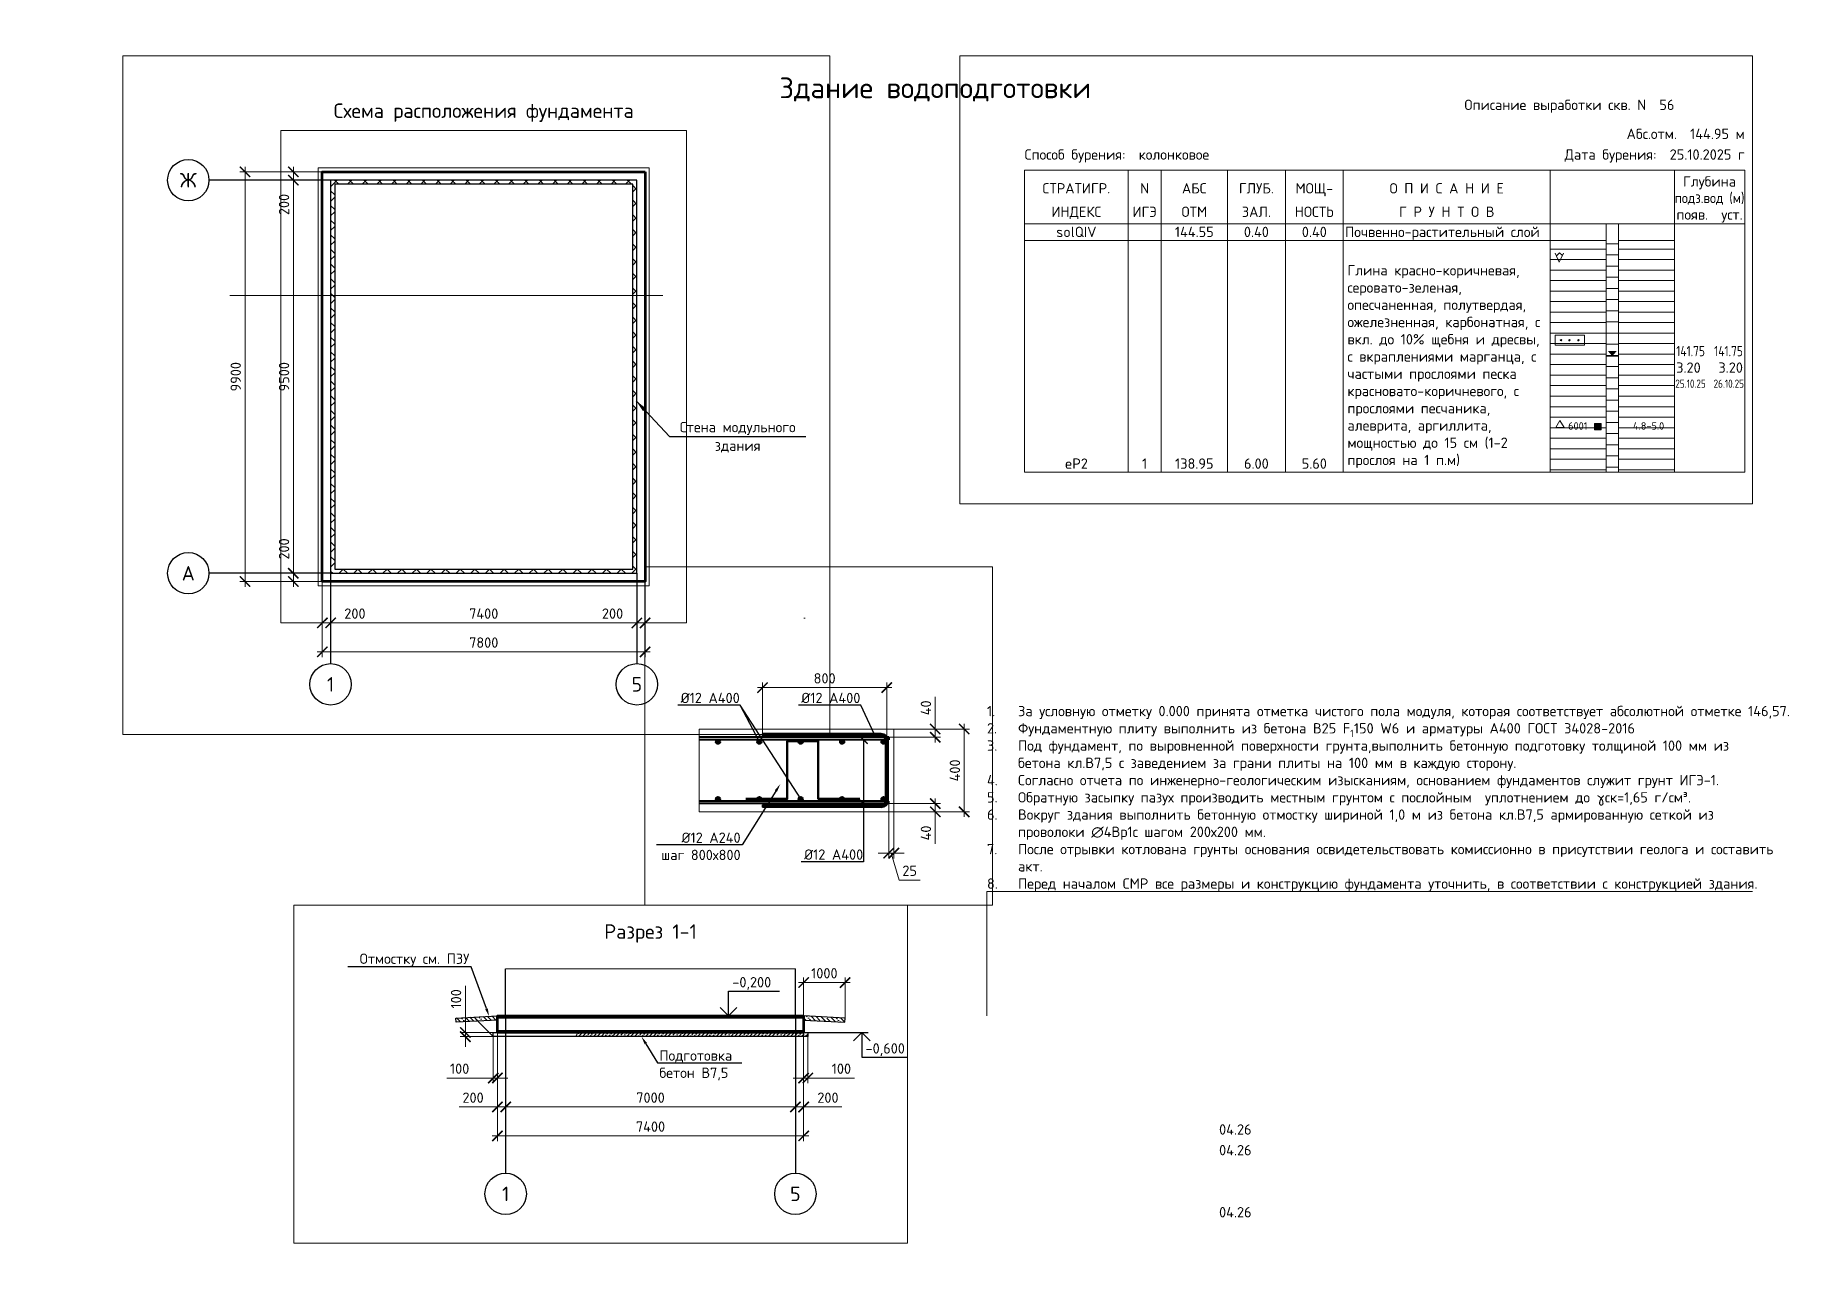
# Paper-space layout '07' of a CAD drawing. Header units: millimetres. Extents: x 162 to 586, y -58 to 239.
# The model-space entities are those that its viewports show. They can reach past a viewport. Long polylines and large blocks are cut down to what shows.
import ezdxf
from ezdxf import colors
from ezdxf.entities.mleader import LeaderData, LeaderLine
from ezdxf.enums import TextEntityAlignment as Align
from ezdxf.math import Vec2, Vec3

# ---------------------------------------------------------------- set-up
doc = ezdxf.new("R2010")
doc.units = ezdxf.units.MM
doc.linetypes.add('ГОСТ 2.303 5', pattern=[24, 20, -1.5, 1, -1.5])
doc.layers.get('Defpoints').update_dxf_attribs({"color": 3})
for name, color, linetype in [('Probe', 7, 'Continuous'), ('Skv', 7, 'Continuous'), ('Table', 7, 'Continuous'), ('Water', 7, 'Continuous'), ('СПДС_Оси', 7, 'ГОСТ 2.303 5')]:
    doc.layers.add(name, color=color, linetype=linetype)
for name, color, linetype, lineweight in [('арматура', 7, 'Continuous', 50), ('АРМАТУРА2', 7, 'Continuous', 40), ('второстепенные', 7, 'Continuous', 25), ('металл', 7, 'Continuous', 40), ('СПДС_ВЫНОСКИ', 7, 'Continuous', 18), ('СПДС_РАЗМЕРЫ', 7, 'Continuous', 18), ('СПДС_СИМВОЛЫ', 7, 'Continuous', 25), ('текст', 7, 'Continuous', 20), ('тонкая', 7, 'Continuous', 20), ('Фундамент', 7, 'Continuous', 53), ('штриховка', 7, 'Continuous', 9)]:
    doc.layers.add(name, color=color, linetype=linetype, lineweight=lineweight)
doc.layers.add('помощь', color=1, linetype='Continuous', lineweight=0, plot=False)
doc.styles.add('ISOCPEUR', font='isocpeur.ttf')
doc.styles.add('ВНИПИТЕКСТ', font='isocpeui.ttf')
doc.styles.add('ГОСТ 2.304', font='isocpeur.ttf')
doc.dimstyles.new('СПДС$0', dxfattribs={"dimscale": 100, "dimtxt": 2.5, "dimasz": 2.5, "dimexe": 1.25, "dimexo": 0.004, "dimgap": 1, "dimtad": 1, "dimdec": 0, "dimtxsty": 'ВНИПИТЕКСТ', "dimblk": 'ARCHTICK', "dimcen": 0, "dimdle": 1.25, "dimclrd": 256, "dimclre": 256, "dimclrt": 256, "dimadec": 0, "dimazin": 2, "dimtfac": 1, "dimtdec": 0, "dimtmove": 1, "dimatfit": 3, "dimldrblk": 'NONE', "dimfxl": 1, "dimlwd": -1, "dimlwe": -1, "dimarcsym": 0})

psp = doc.layouts.new('07')

# ---------------------------------------------------------------- texts
at = {"layer": 'СПДС_РАЗМЕРЫ', "ltscale": 50, "insert": (379.69, 226.03), "char_height": 5, "attachment_point": 5, "style": 'ГОСТ 2.304'}
psp.add_mtext_dynamic_manual_height_columns('Здание водоподготовки', width=87.5869, gutter_width=62500, heights=[0], dxfattribs=at)
at = {"layer": 'текст'}
for s, insert, char_height, width, attachment_point, style in [('\\pxi-3,l3,t3;1.^IЗа условную отметку 0.000 принята отметка чистого пола модуля, которая соответствует абсолютной отметке 146,57.\\P{\\A1;2.^IФундаментную плиту выполнить из бетона В25 F\\H0.7x;\\S^ 1;\\H1.42857x;150 W6 и арматуры А400 ГОСТ 34028-2016}\\P3.^IПод фундамент, по выровненной поверхности грунта,выполнить бетонную подготовку толщиной 100 мм из бетона кл.В7,5 с заведением за грани плиты на 100 мм в каждую сторону.\\P4.^IСогласно отчета по инженерно-геологическим изысканиям, основанием фундаментов служит грунт ИГЭ-1.\\P5.^IОбратную засыпку пазух производить местным грунтом с послойным  уплотнением до γск=1,65 г/см³.\\P6.^IВокруг здания выполнить бетонную отмостку шириной 1,0 м из бетона кл.В7,5 армированную сеткой из проволоки ∅4Вр1с шагом 200х200 мм.\\P7.^IПосле отрывки котлована грунты основания освидетельствовать комиссионно в присутствии геолога и составить акт.\\P8.^IПеред началом СМР все размеры и конструкцию фундамента уточнить, в соответствии с конструкцией здания.', (392.19, 32.18), 2.5001, 185, 7, 'ГОСТ 2.304'), ('04.26', (452.19, -25.32), 2.5, 10, 5, 'ISOCPEUR'), ('04.26', (452.19, -30.32), 2.5, 10, 5, 'ISOCPEUR'), ('04.26', (452.19, -45.32), 2.5, 10, 5, 'ISOCPEUR')]:
    psp.add_mtext(s, dxfattribs=dict(at, insert=insert, char_height=char_height, width=width, attachment_point=attachment_point, style=style))

msp = doc.modelspace()

# ---------------------------------------------------------------- texts
at = {"layer": 'СПДС_ВЫНОСКИ', "lineweight": 25, "ltscale": 0.166667, "style": 'ГОСТ 2.304'}
msp.add_text('Стена модульного', height=250, dxfattribs=at).set_placement((5126430.1, -1090018.9), align=Align.CENTER)
msp.add_text('здания', height=250, dxfattribs=at).set_placement((5126430.1, -1090218.9), align=Align.TOP_CENTER)
at = {"layer": 'СПДС_РАЗМЕРЫ', "insert": (5089002.1, -1078440.8), "char_height": 250, "width": 4776.921, "attachment_point": 7, "style": 'ГОСТ 2.304'}
msp.add_mtext('Глина красно-коричневая, серовато-зеленая, опесчаненная, полутвердая, ожелезненная, карбонатная, с вкл. до 10% щебня и дресвы, с вкраплениями марганца, с частыми прослоями песка красновато-коричневого, с прослоями песчаника, алеврита, аргиллита, мощностью до 15 см (1-2 прослоя на 1 п.м)', dxfattribs=at)
at = {"layer": 'СПДС_СИМВОЛЫ', "linetype": 'Continuous', "lineweight": 25, "ltscale": 50, "style": 'ГОСТ 2.304'}
for s, p in [('-0,200', (5152121.5, -1089012.6)), ('-0,600', (5155341.2, -1090612.6))]:
    msp.add_text(s, height=250, dxfattribs=at).set_placement(p)
at = {"layer": 'текст', "style": 'ISOCPEUR'}
for s, height, p in [('Описание выработки скв. N  56', 250, (5096902.1, -1069790.1)), ('Абс.отм.  144.95 м', 250, (5098602.1, -1070490.8)), ('Дата бурения:  25.10.2025 г', 250, (5098602.1, -1070990.8)), ('3.20', 250, (5098558.1, -1076140.8)), ('6001', 180, (5094802.1, -1077515.8))]:
    msp.add_text(s, height=height, dxfattribs=at).set_placement(p, align=Align.RIGHT)
for s, height, p in [('Способ бурения:  колонковое', 250, (5081202.1, -1070990.8)), ('Почвенно-растительный слой', 250, (5088946.2, -1072860.8)), ('3.20', 250, (5096946.2, -1076140.8)), ('4.8-5.0', 180, (5095902.1, -1077515.8))]:
    msp.add_text(s, height=height, dxfattribs=at).set_placement(p)
for s, p in [('Глубина', (5097752.1, -1071640.8)), ('СТРАТИГР.', (5082452.1, -1071807.5)), ('N', (5084102.1, -1071807.5)), ('АБС', (5085302.1, -1071807.5)), ('ГЛУБ.', (5086802.1, -1071807.5)), ('МОЩ-', (5088202.1, -1071807.5)), ('О П И С А Н И Е', (5091402.1, -1071807.5)), ('ИНДЕКС', (5082452.1, -1072374.2)), ('ИГЭ', (5084102.1, -1072374.2)), ('ОТМ', (5085302.1, -1072374.2)), ('ЗАЛ.', (5086802.1, -1072374.2)), ('НОСТЬ', (5088202.1, -1072374.2)), ('Г Р У Н Т О В', (5091402.1, -1072374.2)), ('появ.  уст.', (5097752.1, -1072440.8)), ('solQIV', (5082452.1, -1072860.8)), ('144.55', (5085302.1, -1072860.8)), ('0.40', (5086802.1, -1072860.8)), ('0.40', (5088202.1, -1072860.8)), ('eP2', (5082452.1, -1078460.8)), ('1', (5084102.1, -1078460.8)), ('138.95', (5085302.1, -1078460.8)), ('6.00', (5086802.1, -1078460.8)), ('5.60', (5088202.1, -1078460.8))]:
    msp.add_text(s, height=250, dxfattribs=at).set_placement(p, align=Align.CENTER)
for s, height, width, p in [('подз.вод (м)', 250, 0.9, (5097752.1, -1072040.8)), ('25.10.25', 200, 0.8, (5097292.3, -1076504.4)), ('26.10.25', 200, 0.8, (5098216.1, -1076504.4))]:
    msp.add_text(s, height=height, dxfattribs=dict(at, width=width)).set_placement(p, align=Align.CENTER)
at = {"layer": 'текст', "style": 'ISOCPEUR', "width": 0.8}
msp.add_text('141.75', height=250, dxfattribs=at).set_placement((5096946.2, -1075740.8))
msp.add_text('141.75', height=250, dxfattribs=at).set_placement((5098558.1, -1075740.8), align=Align.RIGHT)
at = {"layer": 'текст', "ltscale": 25, "style": 'ГОСТ 2.304'}
msp.add_text('Схема расположения фундамента', height=350, dxfattribs=at).set_placement((5120294.5, -1082246.4), align=Align.MIDDLE_CENTER)
at = {"layer": 'текст', "ltscale": 0.166667, "style": 'ГОСТ 2.304'}
for s, p in [('Ж', (5113155.9, -1083926.2)), ('Разрез 1-1', (5150144.8, -1087663.6)), ('А', (5113155.9, -1093426.2)), ('1', (5146644.8, -1094002.8)), ('5', (5153644.8, -1094002.8)), ('1', (5116594.5, -1096111.1)), ('5', (5123994.5, -1096111.1))]:
    msp.add_text(s, height=350, dxfattribs=at).set_placement(p, align=Align.MIDDLE_CENTER)

# ---------------------------------------------------------------- blocks, each defined once
blk = doc.blocks.new('_ArchTick')
at = {"color": 0, "linetype": 'ByBlock', "const_width": 0.15}
blk.add_lwpolyline([(-0.5, -0.5), (0.5, 0.5)], dxfattribs=at)
blk = doc.blocks.new('*D7')
at = {"layer": 'Defpoints', "color": 0, "linetype": 'Continuous', "ltscale": 0.166667, "transparency": 16777216}
for p in [(5116394.5, -1083726.2), (5115694.5, -1083926.2), (5116594.5, -1083926.2)]:
    blk.add_point(p, dxfattribs=at)
at = {"layer": 'СПДС_РАЗМЕРЫ', "linetype": 'Continuous', "ltscale": 0.166667, "transparency": 16777216}
for p, q in [((5115694.5, -1083601.2), (5115694.5, -1083926.2)), ((5116394.1, -1083726.2), (5115569.5, -1083726.2)), ((5116594.1, -1083926.2), (5115569.5, -1083926.2)), ((5115694.5, -1083926.2), (5115694.5, -1084851.2))]:
    blk.add_line(p, q, dxfattribs=at)
at = {"layer": 'СПДС_РАЗМЕРЫ', "linetype": 'Continuous', "ltscale": 0.166667, "transparency": 16777216, "xscale": 250, "yscale": 250, "zscale": 250}
for p, rotation in [((5115694.5, -1083726.2), 90), ((5115694.5, -1083926.2), 270)]:
    blk.add_blockref('_ArchTick', p, dxfattribs=dict(at, rotation=rotation))
at = {"layer": 'СПДС_РАЗМЕРЫ', "linetype": 'Continuous', "ltscale": 0.166667, "transparency": 16777216, "insert": (5115469.5, -1084513.7), "char_height": 250, "attachment_point": 5, "rotation": 90, "style": 'ГОСТ 2.304'}
blk.add_mtext('200', dxfattribs=at)
blk = doc.blocks.new('_NONE')
blk = doc.blocks.new('*D8')
at = {"layer": 'Defpoints', "color": 0, "linetype": 'Continuous', "ltscale": 0.166667, "transparency": 16777216}
for p in [(5116394.5, -1083726.2), (5114527, -1093626.2), (5116394.5, -1093626.2)]:
    blk.add_point(p, dxfattribs=at)
at = {"layer": 'СПДС_РАЗМЕРЫ', "linetype": 'Continuous', "ltscale": 0.166667, "transparency": 16777216}
for p, q in [((5114527, -1083601.2), (5114527, -1093751.2)), ((5116394.1, -1083726.2), (5114402, -1083726.2)), ((5116394.1, -1093626.2), (5114402, -1093626.2))]:
    blk.add_line(p, q, dxfattribs=at)
at = {"layer": 'СПДС_РАЗМЕРЫ', "linetype": 'Continuous', "ltscale": 0.166667, "transparency": 16777216, "xscale": 250, "yscale": 250, "zscale": 250}
for p, rotation in [((5114527, -1083726.2), 90), ((5114527, -1093626.2), 270)]:
    blk.add_blockref('_ArchTick', p, dxfattribs=dict(at, rotation=rotation))
at = {"layer": 'СПДС_РАЗМЕРЫ', "linetype": 'Continuous', "ltscale": 0.166667, "transparency": 16777216, "insert": (5114302, -1088676.2), "char_height": 250, "attachment_point": 5, "rotation": 90, "style": 'ГОСТ 2.304'}
blk.add_mtext('9900', dxfattribs=at)
blk = doc.blocks.new('*D9')
at = {"layer": 'Defpoints', "color": 0, "linetype": 'Continuous', "ltscale": 0.166667, "transparency": 16777216}
for p in [(5115694.5, -1083926.2), (5116594.5, -1083926.2), (5115866.1, -1093426.2)]:
    blk.add_point(p, dxfattribs=at)
at = {"layer": 'СПДС_РАЗМЕРЫ', "linetype": 'Continuous', "ltscale": 0.166667, "transparency": 16777216}
for p, q in [((5115694.5, -1093551.2), (5115694.5, -1083801.2)), ((5116594.1, -1083926.2), (5115569.5, -1083926.2)), ((5115865.7, -1093426.2), (5115569.5, -1093426.2))]:
    blk.add_line(p, q, dxfattribs=at)
at = {"layer": 'СПДС_РАЗМЕРЫ', "linetype": 'Continuous', "ltscale": 0.166667, "transparency": 16777216, "xscale": 250, "yscale": 250, "zscale": 250}
for p, rotation in [((5115694.5, -1083926.2), 90), ((5115694.5, -1093426.2), 270)]:
    blk.add_blockref('_ArchTick', p, dxfattribs=dict(at, rotation=rotation))
at = {"layer": 'СПДС_РАЗМЕРЫ', "linetype": 'Continuous', "ltscale": 0.166667, "transparency": 16777216, "insert": (5115469.5, -1088676.2), "char_height": 250, "attachment_point": 5, "rotation": 90, "style": 'ГОСТ 2.304'}
blk.add_mtext('9500', dxfattribs=at)
blk = doc.blocks.new('*D11')
at = {"layer": 'Defpoints', "color": 0, "linetype": 'Continuous', "ltscale": 0.166667, "transparency": 16777216}
for p in [(5116594.5, -1094411.1), (5123994.5, -1094411.1), (5123994.5, -1094626.2)]:
    blk.add_point(p, dxfattribs=at)
at = {"layer": 'СПДС_РАЗМЕРЫ', "linetype": 'Continuous', "ltscale": 0.166667, "transparency": 16777216}
for p, q in [((5116594.5, -1094411.5), (5116594.5, -1094751.2)), ((5123994.5, -1094411.5), (5123994.5, -1094751.2)), ((5116469.5, -1094626.2), (5124119.5, -1094626.2))]:
    blk.add_line(p, q, dxfattribs=at)
at = {"layer": 'СПДС_РАЗМЕРЫ', "linetype": 'Continuous', "ltscale": 0.166667, "transparency": 16777216, "xscale": 250, "yscale": 250, "zscale": 250, "rotation": 180}
blk.add_blockref('_ArchTick', (5116594.5, -1094626.2), dxfattribs=at)
at = {"layer": 'СПДС_РАЗМЕРЫ', "linetype": 'Continuous', "ltscale": 0.166667, "transparency": 16777216, "xscale": 250, "yscale": 250, "zscale": 250}
blk.add_blockref('_ArchTick', (5123994.5, -1094626.2), dxfattribs=at)
at = {"layer": 'СПДС_РАЗМЕРЫ', "linetype": 'Continuous', "ltscale": 0.166667, "transparency": 16777216, "insert": (5120294.5, -1094401.2), "char_height": 250, "attachment_point": 5, "style": 'ГОСТ 2.304'}
blk.add_mtext('7400', dxfattribs=at)
blk = doc.blocks.new('*D13')
at = {"layer": 'Defpoints', "color": 0, "linetype": 'Continuous', "ltscale": 0.166667, "transparency": 16777216}
for p in [(5116394.5, -1093626.2), (5116594.5, -1094411.1), (5116594.5, -1094626.2)]:
    blk.add_point(p, dxfattribs=at)
at = {"layer": 'СПДС_РАЗМЕРЫ', "linetype": 'Continuous', "ltscale": 0.166667, "transparency": 16777216}
for p, q in [((5116394.5, -1093626.6), (5116394.5, -1094751.2)), ((5116594.5, -1094411.5), (5116594.5, -1094751.2)), ((5116269.5, -1094626.2), (5116594.5, -1094626.2)), ((5116594.5, -1094626.2), (5117519.5, -1094626.2))]:
    blk.add_line(p, q, dxfattribs=at)
at = {"layer": 'СПДС_РАЗМЕРЫ', "linetype": 'Continuous', "ltscale": 0.166667, "transparency": 16777216, "xscale": 250, "yscale": 250, "zscale": 250, "rotation": 180}
blk.add_blockref('_ArchTick', (5116394.5, -1094626.2), dxfattribs=at)
at = {"layer": 'СПДС_РАЗМЕРЫ', "linetype": 'Continuous', "ltscale": 0.166667, "transparency": 16777216, "xscale": 250, "yscale": 250, "zscale": 250}
blk.add_blockref('_ArchTick', (5116594.5, -1094626.2), dxfattribs=at)
at = {"layer": 'СПДС_РАЗМЕРЫ', "linetype": 'Continuous', "ltscale": 0.166667, "transparency": 16777216, "insert": (5117182, -1094401.2), "char_height": 250, "attachment_point": 5, "style": 'ГОСТ 2.304'}
blk.add_mtext('200', dxfattribs=at)
blk = doc.blocks.new('*D14')
at = {"layer": 'Defpoints', "color": 0, "linetype": 'Continuous', "ltscale": 0.166667, "transparency": 16777216}
for p in [(5124194.5, -1093626.2), (5123994.5, -1094411.1), (5123994.5, -1094626.2)]:
    blk.add_point(p, dxfattribs=at)
at = {"layer": 'СПДС_РАЗМЕРЫ', "linetype": 'Continuous', "ltscale": 0.166667, "transparency": 16777216}
for p, q in [((5124194.5, -1093626.6), (5124194.5, -1094751.2)), ((5123994.5, -1094411.5), (5123994.5, -1094751.2)), ((5123994.5, -1094626.2), (5123069.5, -1094626.2)), ((5124319.5, -1094626.2), (5123994.5, -1094626.2))]:
    blk.add_line(p, q, dxfattribs=at)
at = {"layer": 'СПДС_РАЗМЕРЫ', "linetype": 'Continuous', "ltscale": 0.166667, "transparency": 16777216, "xscale": 250, "yscale": 250, "zscale": 250, "rotation": 180}
blk.add_blockref('_ArchTick', (5123994.5, -1094626.2), dxfattribs=at)
at = {"layer": 'СПДС_РАЗМЕРЫ', "linetype": 'Continuous', "ltscale": 0.166667, "transparency": 16777216, "xscale": 250, "yscale": 250, "zscale": 250}
blk.add_blockref('_ArchTick', (5124194.5, -1094626.2), dxfattribs=at)
at = {"layer": 'СПДС_РАЗМЕРЫ', "linetype": 'Continuous', "ltscale": 0.166667, "transparency": 16777216, "insert": (5123407, -1094401.2), "char_height": 250, "attachment_point": 5, "style": 'ГОСТ 2.304'}
blk.add_mtext('200', dxfattribs=at)
blk = doc.blocks.new('*D15')
at = {"layer": 'Defpoints', "color": 0, "linetype": 'Continuous', "ltscale": 0.166667, "transparency": 16777216}
for p in [(5115694.5, -1093426.2), (5115866.1, -1093426.2), (5116394.5, -1093626.2)]:
    blk.add_point(p, dxfattribs=at)
at = {"layer": 'СПДС_РАЗМЕРЫ', "linetype": 'Continuous', "ltscale": 0.166667, "transparency": 16777216}
for p, q in [((5115694.5, -1093426.2), (5115694.5, -1092501.2)), ((5115865.7, -1093426.2), (5115569.5, -1093426.2)), ((5115694.5, -1093751.2), (5115694.5, -1093426.2)), ((5116394.1, -1093626.2), (5115569.5, -1093626.2))]:
    blk.add_line(p, q, dxfattribs=at)
at = {"layer": 'СПДС_РАЗМЕРЫ', "linetype": 'Continuous', "ltscale": 0.166667, "transparency": 16777216, "xscale": 250, "yscale": 250, "zscale": 250}
for p, rotation in [((5115694.5, -1093426.2), 90), ((5115694.5, -1093626.2), 270)]:
    blk.add_blockref('_ArchTick', p, dxfattribs=dict(at, rotation=rotation))
at = {"layer": 'СПДС_РАЗМЕРЫ', "linetype": 'Continuous', "ltscale": 0.166667, "transparency": 16777216, "insert": (5115469.5, -1092838.7), "char_height": 250, "attachment_point": 5, "rotation": 90, "style": 'ГОСТ 2.304'}
blk.add_mtext('200', dxfattribs=at)
blk = doc.blocks.new('*D16')
at = {"layer": 'Defpoints', "color": 0, "linetype": 'Continuous', "ltscale": 0.166667, "transparency": 16777216}
for p in [(5116394.5, -1093626.2), (5124194.5, -1093626.2), (5124194.5, -1095326.2)]:
    blk.add_point(p, dxfattribs=at)
at = {"layer": 'СПДС_РАЗМЕРЫ', "linetype": 'Continuous', "ltscale": 0.166667, "transparency": 16777216}
for p, q in [((5116394.5, -1093626.6), (5116394.5, -1095451.2)), ((5124194.5, -1093626.6), (5124194.5, -1095451.2)), ((5116269.5, -1095326.2), (5124319.5, -1095326.2))]:
    blk.add_line(p, q, dxfattribs=at)
at = {"layer": 'СПДС_РАЗМЕРЫ', "linetype": 'Continuous', "ltscale": 0.166667, "transparency": 16777216, "xscale": 250, "yscale": 250, "zscale": 250, "rotation": 180}
blk.add_blockref('_ArchTick', (5116394.5, -1095326.2), dxfattribs=at)
at = {"layer": 'СПДС_РАЗМЕРЫ', "linetype": 'Continuous', "ltscale": 0.166667, "transparency": 16777216, "xscale": 250, "yscale": 250, "zscale": 250}
blk.add_blockref('_ArchTick', (5124194.5, -1095326.2), dxfattribs=at)
at = {"layer": 'СПДС_РАЗМЕРЫ', "linetype": 'Continuous', "ltscale": 0.166667, "transparency": 16777216, "insert": (5120294.5, -1095101.2), "char_height": 250, "attachment_point": 5, "style": 'ГОСТ 2.304'}
blk.add_mtext('7800', dxfattribs=at)
blk = doc.blocks.new('*D18')
at = {"layer": 'Defpoints', "color": 0, "linetype": 'Continuous', "ltscale": 0.166667, "transparency": 16777216}
for p in [(5146644.8, -1091640.4), (5153644.8, -1091640.4), (5146644.8, -1091902.6)]:
    blk.add_point(p, dxfattribs=at)
at = {"layer": 'СПДС_РАЗМЕРЫ', "linetype": 'Continuous', "ltscale": 0.166667, "transparency": 16777216}
for p, q in [((5146644.8, -1091640.8), (5146644.8, -1092027.6)), ((5153644.8, -1091640.8), (5153644.8, -1092027.6)), ((5153769.8, -1091902.6), (5146519.8, -1091902.6))]:
    blk.add_line(p, q, dxfattribs=at)
at = {"layer": 'СПДС_РАЗМЕРЫ', "linetype": 'Continuous', "ltscale": 0.166667, "transparency": 16777216, "xscale": 250, "yscale": 250, "zscale": 250, "rotation": 180}
blk.add_blockref('_ArchTick', (5146644.8, -1091902.6), dxfattribs=at)
at = {"layer": 'СПДС_РАЗМЕРЫ', "linetype": 'Continuous', "ltscale": 0.166667, "transparency": 16777216, "xscale": 250, "yscale": 250, "zscale": 250}
blk.add_blockref('_ArchTick', (5153644.8, -1091902.6), dxfattribs=at)
at = {"layer": 'СПДС_РАЗМЕРЫ', "linetype": 'Continuous', "ltscale": 0.166667, "transparency": 16777216, "insert": (5150144.8, -1091677.6), "char_height": 250, "attachment_point": 5, "style": 'ГОСТ 2.304'}
blk.add_mtext('7000', dxfattribs=at)
blk = doc.blocks.new('*D19')
at = {"layer": 'Defpoints', "color": 0, "linetype": 'Continuous', "ltscale": 0.166667, "transparency": 16777216}
for p in [(5146444.8, -1090102.6), (5153844.8, -1090102.6), (5153844.8, -1092602.6)]:
    blk.add_point(p, dxfattribs=at)
at = {"layer": 'СПДС_РАЗМЕРЫ', "linetype": 'Continuous', "ltscale": 0.166667, "transparency": 16777216}
for p, q in [((5146444.8, -1090103), (5146444.8, -1092727.6)), ((5153844.8, -1090103), (5153844.8, -1092727.6)), ((5146319.8, -1092602.6), (5153969.8, -1092602.6))]:
    blk.add_line(p, q, dxfattribs=at)
at = {"layer": 'СПДС_РАЗМЕРЫ', "linetype": 'Continuous', "ltscale": 0.166667, "transparency": 16777216, "xscale": 250, "yscale": 250, "zscale": 250, "rotation": 180}
blk.add_blockref('_ArchTick', (5146444.8, -1092602.6), dxfattribs=at)
at = {"layer": 'СПДС_РАЗМЕРЫ', "linetype": 'Continuous', "ltscale": 0.166667, "transparency": 16777216, "xscale": 250, "yscale": 250, "zscale": 250}
blk.add_blockref('_ArchTick', (5153844.8, -1092602.6), dxfattribs=at)
at = {"layer": 'СПДС_РАЗМЕРЫ', "linetype": 'Continuous', "ltscale": 0.166667, "transparency": 16777216, "insert": (5150144.8, -1092377.6), "char_height": 250, "attachment_point": 5, "style": 'ГОСТ 2.304'}
blk.add_mtext('7400', dxfattribs=at)
blk = doc.blocks.new('*D17')
at = {"layer": 'Defpoints', "color": 0, "linetype": 'Continuous', "ltscale": 0.166667, "transparency": 16777216}
for p in [(5146344.8, -1090102.6), (5145671.7, -1090202.6), (5146344.8, -1090202.6)]:
    blk.add_point(p, dxfattribs=at)
at = {"layer": 'СПДС_РАЗМЕРЫ', "linetype": 'Continuous', "ltscale": 0.166667, "transparency": 16777216}
for p, q in [((5145671.7, -1090102.6), (5145671.7, -1088977.6)), ((5146344.4, -1090102.6), (5145546.7, -1090102.6)), ((5145671.7, -1090202.6), (5145671.7, -1090102.6)), ((5146344.4, -1090202.6), (5145546.7, -1090202.6)), ((5145671.7, -1090202.6), (5145671.7, -1090452.6))]:
    blk.add_line(p, q, dxfattribs=at)
at = {"layer": 'СПДС_РАЗМЕРЫ', "linetype": 'Continuous', "ltscale": 0.166667, "transparency": 16777216, "xscale": 250, "yscale": 250, "zscale": 250}
for p, rotation in [((5145671.7, -1090102.6), 270), ((5145671.7, -1090202.6), 90)]:
    blk.add_blockref('_ArchTick', p, dxfattribs=dict(at, rotation=rotation))
at = {"layer": 'СПДС_РАЗМЕРЫ', "linetype": 'Continuous', "ltscale": 0.166667, "transparency": 16777216, "insert": (5145446.7, -1089290.1), "char_height": 250, "attachment_point": 5, "rotation": 90, "style": 'ГОСТ 2.304'}
blk.add_mtext('100', dxfattribs=at)
blk = doc.blocks.new('*D20')
at = {"layer": 'Defpoints', "color": 0, "linetype": 'Continuous', "ltscale": 0.166667, "transparency": 16777216}
for p in [(5146444.8, -1090102.6), (5146644.8, -1091640.4), (5146444.8, -1091902.6)]:
    blk.add_point(p, dxfattribs=at)
at = {"layer": 'СПДС_РАЗМЕРЫ', "linetype": 'Continuous', "ltscale": 0.166667, "transparency": 16777216}
for p, q in [((5146444.8, -1090103), (5146444.8, -1092027.6)), ((5146644.8, -1091640.8), (5146644.8, -1092027.6)), ((5146444.8, -1091902.6), (5145519.8, -1091902.6)), ((5146769.8, -1091902.6), (5146444.8, -1091902.6))]:
    blk.add_line(p, q, dxfattribs=at)
at = {"layer": 'СПДС_РАЗМЕРЫ', "linetype": 'Continuous', "ltscale": 0.166667, "transparency": 16777216, "xscale": 250, "yscale": 250, "zscale": 250, "rotation": 180}
blk.add_blockref('_ArchTick', (5146444.8, -1091902.6), dxfattribs=at)
at = {"layer": 'СПДС_РАЗМЕРЫ', "linetype": 'Continuous', "ltscale": 0.166667, "transparency": 16777216, "xscale": 250, "yscale": 250, "zscale": 250}
blk.add_blockref('_ArchTick', (5146644.8, -1091902.6), dxfattribs=at)
at = {"layer": 'СПДС_РАЗМЕРЫ', "linetype": 'Continuous', "ltscale": 0.166667, "transparency": 16777216, "insert": (5145857.3, -1091677.6), "char_height": 250, "attachment_point": 5, "style": 'ГОСТ 2.304'}
blk.add_mtext('200', dxfattribs=at)
blk = doc.blocks.new('*D21')
at = {"layer": 'Defpoints', "color": 0, "linetype": 'Continuous', "ltscale": 0.166667, "transparency": 16777216}
for p in [(5153844.8, -1090102.6), (5153644.8, -1091640.4), (5153844.8, -1091902.6)]:
    blk.add_point(p, dxfattribs=at)
at = {"layer": 'СПДС_РАЗМЕРЫ', "linetype": 'Continuous', "ltscale": 0.166667, "transparency": 16777216}
for p, q in [((5153844.8, -1090103), (5153844.8, -1092027.6)), ((5153644.8, -1091640.8), (5153644.8, -1092027.6)), ((5153519.8, -1091902.6), (5153844.8, -1091902.6)), ((5153844.8, -1091902.6), (5154769.8, -1091902.6))]:
    blk.add_line(p, q, dxfattribs=at)
at = {"layer": 'СПДС_РАЗМЕРЫ', "linetype": 'Continuous', "ltscale": 0.166667, "transparency": 16777216, "xscale": 250, "yscale": 250, "zscale": 250, "rotation": 180}
blk.add_blockref('_ArchTick', (5153644.8, -1091902.6), dxfattribs=at)
at = {"layer": 'СПДС_РАЗМЕРЫ', "linetype": 'Continuous', "ltscale": 0.166667, "transparency": 16777216, "xscale": 250, "yscale": 250, "zscale": 250}
blk.add_blockref('_ArchTick', (5153844.8, -1091902.6), dxfattribs=at)
at = {"layer": 'СПДС_РАЗМЕРЫ', "linetype": 'Continuous', "ltscale": 0.166667, "transparency": 16777216, "insert": (5154432.3, -1091677.6), "char_height": 250, "attachment_point": 5, "style": 'ГОСТ 2.304'}
blk.add_mtext('200', dxfattribs=at)
blk = doc.blocks.new('*D22')
at = {"layer": 'Defpoints', "color": 0, "linetype": 'Continuous', "ltscale": 0.166667, "transparency": 16777216}
for p in [(5146444.8, -1090102.6), (5146344.8, -1090202.6), (5146344.8, -1091202.6)]:
    blk.add_point(p, dxfattribs=at)
at = {"layer": 'СПДС_РАЗМЕРЫ', "linetype": 'Continuous', "ltscale": 0.166667, "transparency": 16777216}
for p, q in [((5146444.8, -1090103), (5146444.8, -1091327.6)), ((5146344.8, -1090203), (5146344.8, -1091327.6)), ((5146344.8, -1091202.6), (5145219.8, -1091202.6)), ((5146444.8, -1091202.6), (5146344.8, -1091202.6)), ((5146444.8, -1091202.6), (5146694.8, -1091202.6))]:
    blk.add_line(p, q, dxfattribs=at)
at = {"layer": 'СПДС_РАЗМЕРЫ', "linetype": 'Continuous', "ltscale": 0.166667, "transparency": 16777216, "xscale": 250, "yscale": 250, "zscale": 250}
blk.add_blockref('_ArchTick', (5146344.8, -1091202.6), dxfattribs=at)
at = {"layer": 'СПДС_РАЗМЕРЫ', "linetype": 'Continuous', "ltscale": 0.166667, "transparency": 16777216, "xscale": 250, "yscale": 250, "zscale": 250, "rotation": 180}
blk.add_blockref('_ArchTick', (5146444.8, -1091202.6), dxfattribs=at)
at = {"layer": 'СПДС_РАЗМЕРЫ', "linetype": 'Continuous', "ltscale": 0.166667, "transparency": 16777216, "insert": (5145532.3, -1090977.6), "char_height": 250, "attachment_point": 5, "style": 'ГОСТ 2.304'}
blk.add_mtext('100', dxfattribs=at)
blk = doc.blocks.new('*D23')
at = {"layer": 'Defpoints', "color": 0, "linetype": 'Continuous', "ltscale": 0.166667, "transparency": 16777216}
for p in [(5153844.8, -1090102.6), (5153944.8, -1090202.6), (5153944.8, -1091202.6)]:
    blk.add_point(p, dxfattribs=at)
at = {"layer": 'СПДС_РАЗМЕРЫ', "linetype": 'Continuous', "ltscale": 0.166667, "transparency": 16777216}
for p, q in [((5153844.8, -1090103), (5153844.8, -1091327.6)), ((5153944.8, -1090203), (5153944.8, -1091327.6)), ((5153844.8, -1091202.6), (5153594.8, -1091202.6)), ((5153844.8, -1091202.6), (5153944.8, -1091202.6)), ((5153944.8, -1091202.6), (5155069.8, -1091202.6))]:
    blk.add_line(p, q, dxfattribs=at)
at = {"layer": 'СПДС_РАЗМЕРЫ', "linetype": 'Continuous', "ltscale": 0.166667, "transparency": 16777216, "xscale": 250, "yscale": 250, "zscale": 250}
blk.add_blockref('_ArchTick', (5153844.8, -1091202.6), dxfattribs=at)
at = {"layer": 'СПДС_РАЗМЕРЫ', "linetype": 'Continuous', "ltscale": 0.166667, "transparency": 16777216, "xscale": 250, "yscale": 250, "zscale": 250, "rotation": 180}
blk.add_blockref('_ArchTick', (5153944.8, -1091202.6), dxfattribs=at)
at = {"layer": 'СПДС_РАЗМЕРЫ', "linetype": 'Continuous', "ltscale": 0.166667, "transparency": 16777216, "insert": (5154757.3, -1090977.6), "char_height": 250, "attachment_point": 5, "style": 'ГОСТ 2.304'}
blk.add_mtext('100', dxfattribs=at)
blk = doc.blocks.new('*D24')
at = {"layer": 'Defpoints', "color": 0, "linetype": 'Continuous', "ltscale": 0.083333, "transparency": 16777216}
for p in [(5148729.1, -1103815.3), (5148729.1, -1104215.3), (5149069.1, -1104215.3)]:
    blk.add_point(p, dxfattribs=at)
at = {"layer": 'СПДС_РАЗМЕРЫ', "linetype": 'Continuous', "ltscale": 0.083333, "transparency": 16777216}
for p, q in [((5148729.2, -1103815.3), (5149094.1, -1103815.3)), ((5149069.1, -1103790.3), (5149069.1, -1104240.3)), ((5148729.2, -1104215.3), (5149094.1, -1104215.3))]:
    blk.add_line(p, q, dxfattribs=at)
at = {"layer": 'СПДС_РАЗМЕРЫ', "linetype": 'Continuous', "ltscale": 0.083333, "transparency": 16777216, "xscale": 50, "yscale": 50, "zscale": 50}
for p, rotation in [((5149069.1, -1103815.3), 90), ((5149069.1, -1104215.3), 270)]:
    blk.add_blockref('_ArchTick', p, dxfattribs=dict(at, rotation=rotation))
at = {"layer": 'СПДС_РАЗМЕРЫ', "linetype": 'Continuous', "ltscale": 0.083333, "transparency": 16777216, "insert": (5149024.1, -1104015.3), "char_height": 50, "attachment_point": 5, "rotation": 90, "style": 'ГОСТ 2.304'}
blk.add_mtext('400', dxfattribs=at)
blk = doc.blocks.new('*D25')
at = {"layer": 'Defpoints', "color": 0, "ltscale": 0.083333, "transparency": 16777216}
for p in [(5148694.6, -1103615.3), (5148094.6, -1103844.9), (5148694.6, -1103870.9)]:
    blk.add_point(p, dxfattribs=at)
at = {"layer": 'СПДС_РАЗМЕРЫ', "ltscale": 0.083333, "transparency": 16777216}
for p, q in [((5148069.6, -1103615.3), (5148719.6, -1103615.3)), ((5148094.6, -1103844.8), (5148094.6, -1103590.3)), ((5148694.6, -1103870.8), (5148694.6, -1103590.3))]:
    blk.add_line(p, q, dxfattribs=at)
at = {"layer": 'СПДС_РАЗМЕРЫ', "ltscale": 0.083333, "transparency": 16777216, "xscale": 50, "yscale": 50, "zscale": 50, "rotation": 180}
blk.add_blockref('_ArchTick', (5148094.6, -1103615.3), dxfattribs=at)
at = {"layer": 'СПДС_РАЗМЕРЫ', "ltscale": 0.083333, "transparency": 16777216, "xscale": 50, "yscale": 50, "zscale": 50}
blk.add_blockref('_ArchTick', (5148694.6, -1103615.3), dxfattribs=at)
at = {"layer": 'СПДС_РАЗМЕРЫ', "ltscale": 0.083333, "transparency": 16777216, "insert": (5148394.6, -1103570.3), "char_height": 50, "attachment_point": 5, "style": 'ГОСТ 2.304'}
blk.add_mtext('800', dxfattribs=at)
blk = doc.blocks.new('*D26')
at = {"layer": 'Defpoints', "color": 0, "ltscale": 0.083333, "transparency": 16777216}
for p in [(5148704.1, -1104175.3), (5148729.1, -1104215.3), (5148729.1, -1104415.3)]:
    blk.add_point(p, dxfattribs=at)
at = {"layer": 'СПДС_РАЗМЕРЫ', "ltscale": 0.083333, "transparency": 16777216}
for p, q in [((5148704.1, -1104175.4), (5148704.1, -1104440.3)), ((5148729.1, -1104215.4), (5148729.1, -1104440.3)), ((5148704.1, -1104415.3), (5148654.1, -1104415.3)), ((5148704.1, -1104415.3), (5148729.1, -1104415.3)), ((5148704.1, -1104415.3), (5148729.1, -1104415.3)), ((5148716.6, -1104415.3), (5148755.6, -1104545.3)), ((5148729.1, -1104415.3), (5148779.1, -1104415.3)), ((5148755.6, -1104545.3), (5148855.6, -1104545.3))]:
    blk.add_line(p, q, dxfattribs=at)
at = {"layer": 'СПДС_РАЗМЕРЫ', "ltscale": 0.083333, "transparency": 16777216, "xscale": 50, "yscale": 50, "zscale": 50}
blk.add_blockref('_ArchTick', (5148704.1, -1104415.3), dxfattribs=at)
at = {"layer": 'СПДС_РАЗМЕРЫ', "ltscale": 0.083333, "transparency": 16777216, "xscale": 50, "yscale": 50, "zscale": 50, "rotation": 180}
blk.add_blockref('_ArchTick', (5148729.1, -1104415.3), dxfattribs=at)
at = {"layer": 'СПДС_РАЗМЕРЫ', "ltscale": 0.083333, "transparency": 16777216, "insert": (5148805.6, -1104500.3), "char_height": 50, "attachment_point": 5, "style": 'ГОСТ 2.304'}
blk.add_mtext('25', dxfattribs=at)
blk = doc.blocks.new('*D27')
at = {"layer": 'Defpoints', "color": 0, "ltscale": 0.083333, "transparency": 16777216}
for p in [(5148729.1, -1103815.3), (5148929.1, -1103815.3), (5148704.1, -1103855.3)]:
    blk.add_point(p, dxfattribs=at)
at = {"layer": 'СПДС_РАЗМЕРЫ', "ltscale": 0.083333, "transparency": 16777216}
for p, q in [((5148929.1, -1103815.3), (5148929.1, -1103660.3)), ((5148729.2, -1103815.3), (5148954.1, -1103815.3)), ((5148929.1, -1103880.3), (5148929.1, -1103815.3)), ((5148704.2, -1103855.3), (5148954.1, -1103855.3))]:
    blk.add_line(p, q, dxfattribs=at)
at = {"layer": 'СПДС_РАЗМЕРЫ', "ltscale": 0.083333, "transparency": 16777216, "xscale": 50, "yscale": 50, "zscale": 50}
for p, rotation in [((5148929.1, -1103815.3), 90), ((5148929.1, -1103855.3), 270)]:
    blk.add_blockref('_ArchTick', p, dxfattribs=dict(at, rotation=rotation))
at = {"layer": 'СПДС_РАЗМЕРЫ', "ltscale": 0.083333, "transparency": 16777216, "insert": (5148884.1, -1103712.8), "char_height": 50, "attachment_point": 5, "rotation": 90, "style": 'ГОСТ 2.304'}
blk.add_mtext('40', dxfattribs=at)
blk = doc.blocks.new('*D28')
at = {"layer": 'Defpoints', "color": 0, "ltscale": 0.083333, "transparency": 16777216}
for p in [(5148704.1, -1104175.3), (5148729.1, -1104215.3), (5148929.1, -1104215.3)]:
    blk.add_point(p, dxfattribs=at)
at = {"layer": 'СПДС_РАЗМЕРЫ', "ltscale": 0.083333, "transparency": 16777216}
for p, q in [((5148929.1, -1104150.3), (5148929.1, -1104215.3)), ((5148704.2, -1104175.3), (5148954.1, -1104175.3)), ((5148729.2, -1104215.3), (5148954.1, -1104215.3)), ((5148929.1, -1104215.3), (5148929.1, -1104370.3))]:
    blk.add_line(p, q, dxfattribs=at)
at = {"layer": 'СПДС_РАЗМЕРЫ', "ltscale": 0.083333, "transparency": 16777216, "xscale": 50, "yscale": 50, "zscale": 50}
for p, rotation in [((5148929.1, -1104175.3), 90), ((5148929.1, -1104215.3), 270)]:
    blk.add_blockref('_ArchTick', p, dxfattribs=dict(at, rotation=rotation))
at = {"layer": 'СПДС_РАЗМЕРЫ', "ltscale": 0.083333, "transparency": 16777216, "insert": (5148884.1, -1104317.8), "char_height": 50, "attachment_point": 5, "rotation": 90, "style": 'ГОСТ 2.304'}
blk.add_mtext('40', dxfattribs=at)
blk = doc.blocks.new('*D45')
at = {"layer": 'Defpoints', "color": 0, "linetype": 'Continuous', "ltscale": 0.166667, "transparency": 16777216}
for p in [(5154844.8, -1088896), (5153844.8, -1089702.6), (5154844.8, -1089752.6)]:
    blk.add_point(p, dxfattribs=at)
at = {"layer": 'СПДС_РАЗМЕРЫ', "linetype": 'Continuous', "ltscale": 0.166667, "transparency": 16777216}
for p, q in [((5153844.8, -1089702.2), (5153844.8, -1088771)), ((5154844.8, -1089752.2), (5154844.8, -1088771)), ((5153719.8, -1088896), (5154969.8, -1088896))]:
    blk.add_line(p, q, dxfattribs=at)
at = {"layer": 'СПДС_РАЗМЕРЫ', "linetype": 'Continuous', "ltscale": 0.166667, "transparency": 16777216, "xscale": 250, "yscale": 250, "zscale": 250, "rotation": 180}
blk.add_blockref('_ArchTick', (5153844.8, -1088896), dxfattribs=at)
at = {"layer": 'СПДС_РАЗМЕРЫ', "linetype": 'Continuous', "ltscale": 0.166667, "transparency": 16777216, "xscale": 250, "yscale": 250, "zscale": 250}
blk.add_blockref('_ArchTick', (5154844.8, -1088896), dxfattribs=at)
at = {"layer": 'СПДС_РАЗМЕРЫ', "linetype": 'Continuous', "ltscale": 0.166667, "transparency": 16777216, "insert": (5154344.8, -1088671), "char_height": 250, "attachment_point": 5, "style": 'ГОСТ 2.304'}
blk.add_mtext('1000', dxfattribs=at)
blk = doc.blocks.new('IZ18')
at = {"color": 7, "linetype": 'Continuous', "lineweight": 0, "flags": 128}
for points in [[(-0.004, 0.224), (0.093, 0.004), (0.199, 0.221)], [(0.027, 0.157), (0.1, 0.234), (0.17, 0.164)]]:
    blk.add_lwpolyline(points, dxfattribs=at)
blk = doc.blocks.new('VK12')
at = {"color": 7, "linetype": 'Continuous', "lineweight": 0, "flags": 128}
blk.add_lwpolyline([(0.007, 0.007), (0.107, 0.182), (0.208, 0.007)], close=True, dxfattribs=at)
blk = doc.blocks.new('PR_KV')
at = {"linetype": 'Continuous', "lineweight": 0}
blk.add_hatch(color=256, dxfattribs=at).paths.add_polyline_path([(-0.077, 0.075), (0.077, 0.075), (0.077, -0.075), (-0.077, -0.075)])
at = {"color": 7, "linetype": 'Continuous', "lineweight": 0, "flags": 128}
blk.add_lwpolyline([(-0.077, 0.075), (0.077, 0.075), (0.077, -0.075), (-0.077, -0.075)], close=True, dxfattribs=at)

# ---------------------------------------------------------------- dimensions: what is measured, and where the dimension line sits
at = {"layer": 'СПДС_РАЗМЕРЫ', "linetype": 'Continuous', "ltscale": 0.166667}
for base, p1, p2, angle, override, picture, middle in [((5114527, -1093626.2), (5116394.5, -1083726.2), (5116394.5, -1093626.2), 270, {"dimtxsty": 'ГОСТ 2.304'}, '*D8', (5114302, -1088676.2)), ((5115694.5, -1083926.2), (5116394.5, -1083726.2), (5116594.5, -1083926.2), 270, {"dimtxsty": 'ГОСТ 2.304', "dimtmove": 0}, '*D7', (5115469.5, -1084513.7)), ((5115694.5, -1083926.2), (5115866.1, -1093426.2), (5116594.5, -1083926.2), 270, {"dimtxsty": 'ГОСТ 2.304'}, '*D9', (5115469.5, -1088676.2)), ((5153844.8, -1091902.6), (5153644.8, -1091640.4), (5153844.8, -1090102.6), 180, {"dimtxsty": 'ГОСТ 2.304', "dimtmove": 0}, '*D21', (5154432.3, -1091677.6)), ((5153944.8, -1091202.6), (5153844.8, -1090102.6), (5153944.8, -1090202.6), 180, {"dimtxsty": 'ГОСТ 2.304', "dimtmove": 0}, '*D23', (5154757.3, -1090977.6)), ((5115694.5, -1093426.2), (5116394.5, -1093626.2), (5115866.1, -1093426.2), 90, {"dimtxsty": 'ГОСТ 2.304', "dimtmove": 0}, '*D15', (5115469.5, -1092838.7)), ((5123994.5, -1094626.2), (5124194.5, -1093626.2), (5123994.5, -1094411.1), 180, {"dimtxsty": 'ГОСТ 2.304', "dimtmove": 0}, '*D14', (5123407, -1094401.2))]:
    dim = msp.add_linear_dim(base=base, p1=p1, p2=p2, angle=angle, dimstyle='СПДС$0', override=override, dxfattribs=at)
    dim.commit()
    dim.dimension.update_dxf_attribs({"geometry": picture, "text_midpoint": middle})
for base, p1, p2, override, picture, middle in [((5154844.8, -1088896), (5153844.8, -1089702.6), (5154844.8, -1089752.6), {"dimtxsty": 'ГОСТ 2.304', "dimtmove": 0}, '*D45', (5154344.8, -1088671)), ((5146344.8, -1091202.6), (5146444.8, -1090102.6), (5146344.8, -1090202.6), {"dimtxsty": 'ГОСТ 2.304', "dimtmove": 0}, '*D22', (5145532.3, -1090977.6)), ((5146444.8, -1091902.6), (5146644.8, -1091640.4), (5146444.8, -1090102.6), {"dimtxsty": 'ГОСТ 2.304', "dimtmove": 0}, '*D20', (5145857.3, -1091677.6)), ((5153844.8, -1092602.6), (5146444.8, -1090102.6), (5153844.8, -1090102.6), {"dimtxsty": 'ГОСТ 2.304'}, '*D19', (5150144.8, -1092377.6)), ((5146644.8, -1091902.6), (5153644.8, -1091640.4), (5146644.8, -1091640.4), {"dimtxsty": 'ГОСТ 2.304'}, '*D18', (5150144.8, -1091677.6)), ((5116594.5, -1094626.2), (5116394.5, -1093626.2), (5116594.5, -1094411.1), {"dimtxsty": 'ГОСТ 2.304', "dimtmove": 0}, '*D13', (5117182, -1094401.2)), ((5124194.5, -1095326.2), (5116394.5, -1093626.2), (5124194.5, -1093626.2), {"dimtxsty": 'ГОСТ 2.304'}, '*D16', (5120294.5, -1095101.2)), ((5123994.5, -1094626.2), (5116594.5, -1094411.1), (5123994.5, -1094411.1), {"dimtxsty": 'ГОСТ 2.304'}, '*D11', (5120294.5, -1094401.2))]:
    dim = msp.add_linear_dim(base=base, p1=p1, p2=p2, dimstyle='СПДС$0', override=override, dxfattribs=at)
    dim.commit()
    dim.dimension.update_dxf_attribs({"geometry": picture, "text_midpoint": middle})
dim = msp.add_linear_dim(base=(5145671.7, -1090202.6), p1=(5146344.8, -1090102.6), p2=(5146344.8, -1090202.6), angle=90, dimstyle='СПДС$0', override={"dimtxsty": 'ГОСТ 2.304', "dimtmove": 0}, dxfattribs=at)
dim.commit()
dim.dimension.update_dxf_attribs({"geometry": '*D17', "text_midpoint": (5145671.7, -1089290.1), "dimtype": 160})
at = {"layer": 'СПДС_РАЗМЕРЫ', "ltscale": 0.083333}
dim = msp.add_linear_dim(base=(5148694.6, -1103615.3), p1=(5148094.6, -1103844.9), p2=(5148694.6, -1103870.9), text='800', dimstyle='СПДС$0', override={"dimscale": 20, "dimtxsty": 'ГОСТ 2.304'}, dxfattribs=at)
dim.commit()
dim.dimension.update_dxf_attribs({"geometry": '*D25', "text_midpoint": (5148394.6, -1103570.3)})
for base, p1, p2, angle, picture, middle in [((5148929.1, -1103815.3), (5148704.1, -1103855.3), (5148729.1, -1103815.3), 90, '*D27', (5148884.1, -1103712.8)), ((5148929.1, -1104215.3), (5148704.1, -1104175.3), (5148729.1, -1104215.3), 270, '*D28', (5148884.1, -1104317.8))]:
    dim = msp.add_linear_dim(base=base, p1=p1, p2=p2, angle=angle, dimstyle='СПДС$0', override={"dimscale": 20, "dimtxsty": 'ГОСТ 2.304', "dimtmove": 0}, dxfattribs=at)
    dim.commit()
    dim.dimension.update_dxf_attribs({"geometry": picture, "text_midpoint": middle})
at = {"layer": 'СПДС_РАЗМЕРЫ', "linetype": 'Continuous', "ltscale": 0.083333}
dim = msp.add_linear_dim(base=(5149069.1, -1104215.3), p1=(5148729.1, -1103815.3), p2=(5148729.1, -1104215.3), angle=90, dimstyle='СПДС$0', override={"dimscale": 20, "dimtxsty": 'ГОСТ 2.304'}, dxfattribs=at)
dim.commit()
dim.dimension.update_dxf_attribs({"geometry": '*D24', "text_midpoint": (5149024.1, -1104015.3)})
at = {"layer": 'СПДС_РАЗМЕРЫ', "ltscale": 0.083333}
dim = msp.add_linear_dim(base=(5148729.1, -1104415.3), p1=(5148704.1, -1104175.3), p2=(5148729.1, -1104215.3), dimstyle='СПДС$0', override={"dimscale": 20, "dimtxsty": 'ГОСТ 2.304'}, dxfattribs=at)
dim.commit()
dim.dimension.update_dxf_attribs({"geometry": '*D26', "text_midpoint": (5148775.6, -1104500.3)})

# ---------------------------------------------------------------- hatches: boundary and pattern name
at = {"linetype": 'Continuous', "ltscale": 0.166667}
h = msp.add_hatch(dxfattribs=at)
h.set_pattern_fill('НЕМЕТАЛЛИЧЕСКИЕ МАТЕРИАЛЫ', color=256, scale=100, angle=270, pattern_type=2)
h.set_pattern_definition([(315, (5566441.78, 2903418.1), (176.776695, 176.776695), []), (45, (5566441.78, 2903418.1), (-176.776695, 176.776695), [])])
h.paths.add_polyline_path([(5123994.5, -1093426.2), (5123994.5, -1083926.2), (5116594.5, -1083926.2), (5116594.5, -1093426.2)])
h.paths.add_polyline_path([(5123894.5, -1093326.2), (5116694.5, -1093326.2), (5116694.5, -1084026.2), (5123894.5, -1084026.2)], flags=16)
at = {"layer": 'Water'}
msp.add_hatch(color=5, dxfattribs=at).paths.add_polyline_path([(5095402.1, -1075740.8), (5095292.1, -1075610.8), (5095512.1, -1075610.8)])
at = {"layer": 'штриховка'}
h = msp.add_hatch(dxfattribs=at)
h.set_pattern_fill('ANSI31', color=256, scale=80, angle=315, style=0)
h.paths.add_polyline_path([(5093902.1, -1072940.8), (5095252.1, -1072940.8), (5095252.1, -1078540.8), (5093902.1, -1078540.8)])
h = msp.add_hatch(dxfattribs=at)
h.set_pattern_fill('ANSI31', color=256, scale=85, angle=315, style=0)
h.paths.add_polyline_path([(5095252.1, -1072940.8), (5095552.1, -1072940.8), (5095552.1, -1078540.8), (5095252.1, -1078540.8)])
h = msp.add_hatch(dxfattribs=at)
h.set_pattern_fill('ANSI31', color=256, scale=80, angle=315, style=0)
h.paths.add_polyline_path([(5095552.1, -1072940.8), (5096902.1, -1072940.8), (5096902.1, -1078540.8), (5095552.1, -1078540.8)])
at = {"layer": 'штриховка', "ltscale": 50}
h = msp.add_hatch(dxfattribs=at)
h.set_pattern_fill('ANSI35', color=256, scale=25, angle=90)
h.paths.add_polyline_path([(5146444.8, -1089802.8), (5145449.8, -1089852.5), (5145444.8, -1089752.6), (5146444.8, -1089702.6)])
h = msp.add_hatch(dxfattribs=at)
h.set_pattern_fill('ANSI35', color=256, scale=25, angle=90)
h.set_pattern_definition([(135, (1200, 0), (-112.2532015, -112.2532015), []), (135, (1200, 112.25), (-112.2532015, -112.2532015), [198.4375, -39.6875, 0, -39.6875])])
h.paths.add_polyline_path([(5153844.8, -1089802.8), (5154839.8, -1089852.5), (5154844.8, -1089752.6), (5153844.8, -1089702.6)])
at = {"layer": 'штриховка', "ltscale": 0.083333}
h = msp.add_hatch(dxfattribs=at)
h.set_pattern_fill('ANSI36', color=256, scale=20)
h.set_pattern_definition([(45, (2000, 0), (33.67596045, 123.4785217), [158.75, -31.75, 0, -31.75])])
h.paths.add_polyline_path([(5148344.8, -1090102.6), (5153944.8, -1090102.6), (5153944.8, -1090202.6), (5148344.8, -1090202.6)])
at = {"layer": 'штриховка', "ltscale": 100}
h = msp.add_hatch(color=256, dxfattribs=at)
h.dxf.hatch_style = 1
edge = h.paths.add_edge_path()
edge.add_arc((5147879.1, -1103877.3), 10, 90, 450)
h = msp.add_hatch(color=256, dxfattribs=at)
h.dxf.hatch_style = 1
edge = h.paths.add_edge_path()
edge.add_arc((5148079.1, -1103877.3), 10, 90, 450)
h = msp.add_hatch(color=256, dxfattribs=at)
h.dxf.hatch_style = 1
edge = h.paths.add_edge_path()
edge.add_arc((5148279.1, -1103877.3), 10, 90, 450)
h = msp.add_hatch(color=256, dxfattribs=at)
h.dxf.hatch_style = 1
edge = h.paths.add_edge_path()
edge.add_arc((5148479.1, -1103877.3), 10, 90, 450)
h = msp.add_hatch(color=256, dxfattribs=at)
h.dxf.hatch_style = 1
edge = h.paths.add_edge_path()
edge.add_arc((5148679.1, -1103877.3), 10, 90, 450)
h = msp.add_hatch(color=256, dxfattribs=at)
h.dxf.hatch_style = 1
edge = h.paths.add_edge_path()
edge.add_arc((5147879.1, -1104153.3), 10, 90, 450)
h = msp.add_hatch(color=256, dxfattribs=at)
h.dxf.hatch_style = 1
edge = h.paths.add_edge_path()
edge.add_arc((5148079.1, -1104153.3), 10, 90, 450)
h = msp.add_hatch(color=256, dxfattribs=at)
h.dxf.hatch_style = 1
edge = h.paths.add_edge_path()
edge.add_arc((5148279.1, -1104153.3), 10, 90, 450)
h = msp.add_hatch(color=256, dxfattribs=at)
h.dxf.hatch_style = 1
edge = h.paths.add_edge_path()
edge.add_arc((5148479.1, -1104153.3), 10, 90, 450)
h = msp.add_hatch(color=256, dxfattribs=at)
h.dxf.hatch_style = 1
edge = h.paths.add_edge_path()
edge.add_arc((5148679.1, -1104153.3), 10, 90, 450)

# ---------------------------------------------------------------- linework, layer by layer
at = {"color": 7, "linetype": 'Continuous', "lineweight": 0}
for p, q in [((5081202.1, -1071240.8), (5098602.1, -1071240.8)), ((5081202.1, -1072540.8), (5081202.1, -1071240.8)), ((5083702.1, -1072540.8), (5083702.1, -1071240.8)), ((5084502.1, -1072540.8), (5084502.1, -1071240.8)), ((5086102.1, -1072540.8), (5086102.1, -1071240.8)), ((5087502.1, -1072540.8), (5087502.1, -1071240.8)), ((5088902.1, -1072540.8), (5088902.1, -1071240.8)), ((5093902.1, -1072540.8), (5093902.1, -1071240.8)), ((5096902.1, -1072540.8), (5096902.1, -1071240.8)), ((5098602.1, -1072540.8), (5098602.1, -1071240.8)), ((5081202.1, -1072540.8), (5098602.1, -1072540.8))]:
    msp.add_line(p, q, dxfattribs=at)
at = {"linetype": 'Continuous', "ltscale": 0.166667}
for p, q in [((5146644.8, -1089702.6), (5146644.8, -1088560.7)), ((5153644.8, -1089702.6), (5153644.8, -1088560.7))]:
    msp.add_line(p, q, dxfattribs=at)
at = {"linetype": 'Continuous', "lineweight": 0, "flags": 128}
msp.add_lwpolyline([(5094025.1, -1075234.2), (5094732.1, -1075234.2), (5094732.1, -1075474.2), (5094025.1, -1075474.2)], close=True, dxfattribs=at)
at = {"linetype": 'Continuous', "ltscale": 0.166667}
for points in [[(5123994.5, -1093426.2), (5123994.5, -1083926.2), (5116594.5, -1083926.2), (5116594.5, -1093426.2)], [(5123894.5, -1093326.2), (5123894.5, -1084026.2), (5116694.5, -1084026.2), (5116694.5, -1093326.2)]]:
    msp.add_lwpolyline(points, close=True, dxfattribs=at)
at = {"color": 7, "linetype": 'Continuous', "lineweight": 0}
for centre in [(5094162.5, -1075352.8), (5094365.4, -1075355.2), (5094582.4, -1075355.1)]:
    msp.add_circle(centre, 16.5, dxfattribs=at)
at = {"layer": 'Skv', "color": 7, "linetype": 'Continuous', "lineweight": 0}
for p, q in [((5093902.1, -1072540.8), (5095252.1, -1072540.8)), ((5096902.1, -1072540.8), (5095552.1, -1072540.8)), ((5093902.1, -1072940.8), (5095252.1, -1072940.8)), ((5095552.1, -1072940.8), (5096902.1, -1072940.8)), ((5093902.1, -1078540.8), (5095252.1, -1078540.8)), ((5095552.1, -1078540.8), (5096902.1, -1078540.8))]:
    msp.add_line(p, q, dxfattribs=at)
msp.add_lwpolyline([(5095252.1, -1072540.8), (5095552.1, -1072540.8), (5095552.1, -1078540.8), (5095252.1, -1078540.8), (5095252.1, -1072540.8), (5095252.1, -1072540.8)], close=True, dxfattribs=at)
at = {"layer": 'Table', "color": 7, "linetype": 'Continuous', "lineweight": 0}
for p, q in [((5081202.1, -1072540.8), (5081202.1, -1078540.8)), ((5083702.1, -1072540.8), (5083702.1, -1078540.8)), ((5084502.1, -1072540.8), (5084502.1, -1078540.8)), ((5086102.1, -1072540.8), (5086102.1, -1078540.8)), ((5087502.1, -1072540.8), (5087502.1, -1078540.8)), ((5088902.1, -1072540.8), (5088902.1, -1078540.8)), ((5093902.1, -1072540.8), (5093902.1, -1078540.8)), ((5096902.1, -1072540.8), (5096902.1, -1078540.8)), ((5098602.1, -1072540.8), (5098602.1, -1078540.8)), ((5081202.1, -1072940.8), (5083702.1, -1072940.8)), ((5083702.1, -1072940.8), (5084502.1, -1072940.8)), ((5084502.1, -1072940.8), (5086102.1, -1072940.8)), ((5086102.1, -1072940.8), (5087502.1, -1072940.8)), ((5087502.1, -1072940.8), (5088902.1, -1072940.8)), ((5081202.1, -1078540.8), (5083702.1, -1078540.8)), ((5083702.1, -1078540.8), (5084502.1, -1078540.8)), ((5084502.1, -1078540.8), (5086102.1, -1078540.8)), ((5086102.1, -1078540.8), (5087502.1, -1078540.8)), ((5087502.1, -1078540.8), (5088902.1, -1078540.8)), ((5088902.1, -1078540.8), (5093902.1, -1078540.8)), ((5096902.1, -1078540.8), (5098602.1, -1078540.8))]:
    msp.add_line(p, q, dxfattribs=at)
at = {"layer": 'Water', "color": 5, "linetype": 'Continuous', "lineweight": 0}
msp.add_line((5095252.1, -1075740.8), (5095552.1, -1075740.8), dxfattribs=at)
at = {"layer": 'арматура', "ltscale": 50}
msp.add_lwpolyline([(5148014.1, -1104153.3), (5148214.1, -1104153.3), (5148214.1, -1103873.3), (5148364.1, -1103873.3), (5148364.1, -1104153.3), (5148564.1, -1104153.3)], dxfattribs=at)
at = {"layer": 'АРМАТУРА2', "linetype": 'Continuous', "ltscale": 0.166667}
for p, q in [((5146469.8, -1089742.6), (5153819.8, -1089742.6)), ((5146469.8, -1090062.6), (5153819.8, -1090062.6))]:
    msp.add_line(p, q, dxfattribs=at)
at = {"layer": 'второстепенные', "ltscale": 50}
for points in [[(5146444.8, -1089802.8), (5145449.8, -1089852.5), (5145444.8, -1089752.6), (5146444.8, -1089702.6)], [(5153844.8, -1089802.8), (5154839.8, -1089852.5), (5154844.8, -1089752.6), (5153844.8, -1089702.6)], [(5146344.8, -1090102.6), (5153944.8, -1090102.6), (5153944.8, -1090202.6), (5146344.8, -1090202.6)]]:
    msp.add_lwpolyline(points, close=True, dxfattribs=at)
at = {"layer": 'металл', "ltscale": 100}
for p, q in [((5148704.1, -1103855.3), (5147787.8, -1103855.3)), ((5148704.1, -1103867.3), (5147787.8, -1103867.3)), ((5148668.6, -1103838.9), (5148094.6, -1103838.9)), ((5148094.6, -1103838.9), (5148094.6, -1103850.9)), ((5148668.6, -1103850.9), (5148094.6, -1103850.9)), ((5148688.6, -1103870.9), (5148688.6, -1104160.9)), ((5148700.6, -1103867.3), (5148700.6, -1104160.9)), ((5148704.1, -1103855.3), (5148704.1, -1103867.3)), ((5148704.1, -1104163.3), (5147787.8, -1104163.3)), ((5148704.1, -1104175.3), (5148704.1, -1104163.3)), ((5148704.1, -1104175.3), (5147787.8, -1104175.3)), ((5148668.6, -1104180.9), (5148094.6, -1104180.9)), ((5148094.6, -1104180.9), (5148094.6, -1104192.9)), ((5148668.6, -1104192.9), (5148094.6, -1104192.9))]:
    msp.add_line(p, q, dxfattribs=at)
for centre in [(5147879.1, -1103877.3), (5148079.1, -1103877.3), (5148279.1, -1103877.3), (5148479.1, -1103877.3), (5148679.1, -1103877.3), (5147879.1, -1104153.3), (5148079.1, -1104153.3), (5148279.1, -1104153.3), (5148479.1, -1104153.3), (5148679.1, -1104153.3)]:
    msp.add_circle(centre, 10, dxfattribs=at)
for centre, radius, start, end in [((5148668.6, -1103870.9), 32, 0, 90), ((5148668.6, -1103870.9), 20, 0, 90), ((5148668.6, -1104160.9), 20, 270, 0), ((5148668.6, -1104160.9), 32, 270, 0)]:
    msp.add_arc(centre, radius, start, end, dxfattribs=at)
at = {"layer": 'помощь', "ltscale": 50}
for points in [[(5115394.5, -1082726.2), (5125194.5, -1082726.2), (5125194.5, -1094626.2), (5115394.5, -1094626.2)], [(5116294.5, -1083626.2), (5124294.5, -1083626.2), (5124294.5, -1093726.2), (5116294.5, -1093726.2)]]:
    msp.add_lwpolyline(points, close=True, dxfattribs=at)
at = {"layer": 'помощь', "ltscale": 100}
msp.add_lwpolyline([(5148094.6, -1103844.9), (5148668.6, -1103844.9, -0.414214), (5148694.6, -1103870.9), (5148694.6, -1104160.9, -0.414214), (5148668.6, -1104186.9), (5148094.6, -1104186.9)], format="xyb", dxfattribs=at)
at = {"layer": 'СПДС_ВЫНОСКИ', "lineweight": 25, "ltscale": 0.166667}
for p, q in [((5123975.1, -1089257.1), (5124782.5, -1090118.9)), ((5124782.5, -1090118.9), (5128077.7, -1090118.9))]:
    msp.add_line(p, q, dxfattribs=at)
at = {"layer": 'СПДС_ВЫНОСКИ'}
for points in [[(5114161.7, -1086709.2), (5124625.4, -1086709.2)], [(5146644.8, -1088560.7), (5153644.8, -1088560.7)], [(5123894.5, -1092104.9), (5123895.5, -1092104.9)], [(5148294.1, -1103279.7), (5148300.1, -1103279.7)], [(5147787.8, -1103815.3), (5147787.8, -1104215.3)]]:
    msp.add_lwpolyline(points, dxfattribs=at)
at = {"layer": 'СПДС_ВЫНОСКИ', "lineweight": 25, "ltscale": 0.166667}
msp.add_solid([(5123975.1, -1089257.1), (5124217.2, -1089442), (5124143.8, -1089510.8)], dxfattribs=at)
at = {"layer": 'СПДС_Оси', "linetype": 'ГОСТ 2.303 5', "lineweight": 25, "ltscale": 0.166667}
for points in [[(5116594.5, -1083926.2), (5114155.9, -1083926.2), (5113655.9, -1083926.2)], [(5146644.8, -1089702.6), (5146644.8, -1093002.8), (5146644.8, -1093502.8)], [(5153644.8, -1089702.6), (5153644.8, -1093002.8), (5153644.8, -1093502.8)], [(5116594.5, -1093426.2), (5116594.5, -1093426.2), (5114155.9, -1093426.2), (5113655.9, -1093426.2)], [(5116594.5, -1093426.2), (5116594.5, -1093426.2), (5116594.5, -1094411.1), (5116594.5, -1095611.1)], [(5123994.5, -1093426.2), (5123994.5, -1094411.1), (5123994.5, -1095611.1)]]:
    msp.add_lwpolyline(points, dxfattribs=at)
at = {"layer": 'СПДС_Оси', "linetype": 'Continuous', "lineweight": 25, "ltscale": 0.166667}
for centre in [(5113155.9, -1083926.2), (5113155.9, -1093426.2), (5146644.8, -1094002.8), (5153644.8, -1094002.8), (5116594.5, -1096111.1), (5123994.5, -1096111.1)]:
    msp.add_circle(centre, 500, dxfattribs=at)
at = {"layer": 'СПДС_РАЗМЕРЫ', "ltscale": 50}
msp.add_line((5151964.9, -1089702.6), (5152164.9, -1089702.6), dxfattribs=at)
at = {"layer": 'СПДС_РАЗМЕРЫ'}
msp.add_lwpolyline([(5153844.8, -1089702.6), (5154844.8, -1089752.6)], dxfattribs=at)
at = {"layer": 'СПДС_РАЗМЕРЫ', "ltscale": 50}
msp.add_lwpolyline([(5146344.8, -1090202.6), (5145925, -1089782.8)], dxfattribs=at)
at = {"layer": 'СПДС_СИМВОЛЫ', "linetype": 'Continuous', "lineweight": 25, "ltscale": 50}
for p, q in [((5152031.5, -1089702.6), (5152031.5, -1089102.6)), ((5152031.5, -1089102.6), (5153260.7, -1089102.6)), ((5153844.8, -1090102.6), (5155401.2, -1090102.6)), ((5155251.2, -1090102.6), (5155251.2, -1090702.6)), ((5155251.2, -1090702.6), (5156480.5, -1090702.6))]:
    msp.add_line(p, q, dxfattribs=at)
for points in [[(5151831.5, -1089502.6), (5152031.5, -1089702.6), (5152231.5, -1089502.6)], [(5155451.2, -1090302.6), (5155251.2, -1090102.6), (5155051.2, -1090302.6)]]:
    msp.add_lwpolyline(points, dxfattribs=at)
at = {"layer": 'текст'}
msp.add_line((5088902.1, -1072940.8), (5093902.1, -1072940.8), dxfattribs=at)
at = {"layer": 'тонкая', "ltscale": 100}
for p, q in [((5148729.1, -1103815.3), (5147787.8, -1103815.3)), ((5148729.1, -1103815.3), (5148729.1, -1104215.3)), ((5148729.1, -1104215.3), (5147787.8, -1104215.3))]:
    msp.add_line(p, q, dxfattribs=at)
at = {"layer": 'Фундамент', "linetype": 'Continuous', "ltscale": 0.083333}
msp.add_lwpolyline([(5124194.5, -1083726.2), (5124194.5, -1093626.2), (5116394.5, -1093626.2), (5116394.5, -1083726.2)], close=True, dxfattribs=at)
at = {"layer": 'Фундамент', "linetype": 'Continuous', "ltscale": 0.166667}
msp.add_lwpolyline([(5146444.8, -1090102.6), (5146444.8, -1089702.6), (5153844.8, -1089702.6), (5153844.8, -1090102.6)], close=True, dxfattribs=at)

# ---------------------------------------------------------------- block references
at = {"layer": 'Probe', "xscale": 1000, "yscale": 1000, "zscale": 1000}
msp.add_blockref('PR_KV', (5095052.1, -1077440.8), dxfattribs=at)
at = {"layer": 'Skv', "xscale": 1000, "yscale": 1000, "zscale": 1000}
for name, p in [('IZ18', (5094027.1, -1073474.2)), ('VK12', (5094027.1, -1077474.2))]:
    msp.add_blockref(name, p, dxfattribs=at)

msp.set_redraw_order([(e.dxf.handle, doc.entitydb.next_handle()) for e in msp.query("TEXT MTEXT ATTDEF DIMENSION ARC_DIMENSION")])  # texts and dimensions are drawn at this point

# ---------------------------------------------------------------- leaders
at = {"layer": 'СПДС_ВЫНОСКИ', "ltscale": 50}
ml = msp.add_multileader_mtext('Standard', dxfattribs=at)
ml.set_content('Отмостку см. ПЗУ', color=256, style='ISOCPEUR')
ml.set_leader_properties()
ml.build(insert=Vec2(0, 0))
ml.multileader.update_dxf_attribs({"text_left_attachment_type": 6, "text_right_attachment_type": 6, "dogleg_length": 0.36, "arrow_head_size": 200, "scale": 100})
ctx = ml.context
ctx.base_point, ctx.scale, ctx.char_height, ctx.arrow_head_size, ctx.landing_gap_size, ctx.plane_origin = Vec3(5142972.5, -1088519.4), 100, 250, 200, 9, Vec3(5144170.4, -1088087.2)
ctx.left_attachment, ctx.right_attachment, ctx.text_align_type = 6, 6, 2
notes = []
notes.append((ctx, [(1, (1, 1, 0), (5145814, -1088519.4), (-1, 0), 36, [(0, [(5146247.8, -1089712.5)], 0, [])])]))
ctx.mtext.insert, ctx.mtext.alignment, ctx.mtext.flow_direction = Vec3(5145769, -1088194.4), 3, 5
ml = msp.add_multileader_mtext('Standard', dxfattribs=at)
ml.set_content('Подготовка\\Pбетон В7,5', color=256, style='ISOCPEUR')
ml.set_leader_properties()
ml.build(insert=Vec2(0, 0))
ml.multileader.update_dxf_attribs({"text_left_attachment_type": 6, "text_right_attachment_type": 6, "dogleg_length": 0.36, "arrow_head_size": 200, "scale": 100})
ctx = ml.context
ctx.base_point, ctx.scale, ctx.char_height, ctx.arrow_head_size, ctx.landing_gap_size, ctx.plane_origin = Vec3(5150350.8, -1090834.9), 100, 250, 200, 9, Vec3(5147927.3, -1090402.6)
ctx.left_attachment, ctx.right_attachment = 6, 6
notes.append((ctx, [(0, (1, 1, 0), (5150314.8, -1090834.9), (1, 0), 36, [(0, [(5149927.3, -1090202.6)], 0, [])])]))
ctx.mtext.insert, ctx.mtext.flow_direction = Vec3(5150359.8, -1090534.9), 5
ml = msp.add_multileader_mtext('Standard', dxfattribs=at)
ml.set_content('%%C12 А400', color=256, style='ISOCPEUR')
ml.set_leader_properties()
ml.set_arrow_properties(name='NONE')
ml.build(insert=Vec2(0, 0))
ml.multileader.update_dxf_attribs({"text_left_attachment_type": 6, "text_right_attachment_type": 6, "dogleg_length": 0.36, "arrow_head_size": 8, "scale": 20})
ctx = ml.context
ctx.base_point, ctx.scale, ctx.char_height, ctx.arrow_head_size, ctx.landing_gap_size, ctx.plane_origin = Vec3(5147704.2, -1103700), 20, 50, 8, 0.36, Vec3(5147610.9, -1103370.1)
ctx.left_attachment, ctx.right_attachment, ctx.text_align_type = 6, 6, 2
notes.append((ctx, [(1, (1, 1, 0), (5147986.3, -1103700), (-1, 0), 1.44, [(0, [(5148079.1, -1103877.3)], 0, []), (1, [(5148279.1, -1104153.3)], 0, [])])]))
ctx.mtext.insert, ctx.mtext.alignment, ctx.mtext.flow_direction = Vec3(5147984.5, -1103640), 3, 5
ml = msp.add_multileader_mtext('Standard', dxfattribs=at)
ml.set_content('%%C12 А400', color=256, style='ISOCPEUR')
ml.set_leader_properties()
ml.set_arrow_properties(name='NONE')
ml.build(insert=Vec2(0, 0))
ml.multileader.update_dxf_attribs({"text_left_attachment_type": 6, "text_right_attachment_type": 6, "dogleg_length": 0.36, "arrow_head_size": 8, "scale": 20})
ctx = ml.context
ctx.base_point, ctx.scale, ctx.char_height, ctx.arrow_head_size, ctx.landing_gap_size, ctx.plane_origin = Vec3(5148287, -1103700), 20, 50, 8, 0.36, Vec3(5148193.7, -1103370.1)
ctx.left_attachment, ctx.right_attachment, ctx.text_align_type = 6, 6, 2
notes.append((ctx, [(1, (1, 1, 0), (5148569.2, -1103700), (-1, 0), 1.44, [(0, [(5148634.7, -1103838.9)], 0, [])])]))
ctx.mtext.insert, ctx.mtext.alignment, ctx.mtext.flow_direction = Vec3(5148567.4, -1103640), 3, 5
ml = msp.add_multileader_mtext('Standard', dxfattribs=at)
ml.set_content('%%C12 А400', color=256, style='ISOCPEUR')
ml.set_leader_properties()
ml.set_arrow_properties(name='ARCHTICK')
ml.build(insert=Vec2(0, 0))
ml.multileader.update_dxf_attribs({"text_left_attachment_type": 6, "text_right_attachment_type": 6, "dogleg_length": 0.36, "arrow_head_size": 40, "scale": 20})
ctx = ml.context
ctx.base_point, ctx.scale, ctx.char_height, ctx.arrow_head_size, ctx.landing_gap_size, ctx.plane_origin = Vec3(5148300.7, -1104457.1), 20, 50, 40, 0.36, Vec3(5148131.9, -1104027.2)
ctx.left_attachment, ctx.right_attachment, ctx.text_align_type = 6, 6, 2
notes.append((ctx, [(1, (1, 1, 0), (5148582.9, -1104457.1), (-1, 0), 1.44, [(0, [(5148582.9, -1104175.3)], 0, []), (1, [(5148582.9, -1103867.3)], 0, [])])]))
ctx.mtext.insert, ctx.mtext.alignment, ctx.mtext.flow_direction = Vec3(5148581.1, -1104397.1), 3, 5
ml = msp.add_multileader_mtext('Standard', dxfattribs=at)
ml.set_content('%%C12 А240\\Pшаг 800х800', color=256, style='ISOCPEUR')
ml.set_leader_properties()
ml.build(insert=Vec2(0, 0))
ml.multileader.update_dxf_attribs({"text_left_attachment_type": 6, "text_right_attachment_type": 6, "dogleg_length": 0.36, "arrow_head_size": 40, "scale": 20})
ctx = ml.context
ctx.base_point, ctx.scale, ctx.char_height, ctx.arrow_head_size, ctx.landing_gap_size, ctx.plane_origin = Vec3(5147603.2, -1104375.5), 20, 50, 40, 0.36, Vec3(5148464.4, -1104027.2)
ctx.left_attachment, ctx.right_attachment, ctx.text_align_type = 6, 6, 2
notes.append((ctx, [(1, (1, 1, 0), (5147996.2, -1104375.5), (-1, 0), 7.2, [(0, [(5148180.4, -1104081)], 0, [])])]))
ctx.mtext.insert, ctx.mtext.alignment, ctx.mtext.flow_direction = Vec3(5147988.6, -1104315.5), 3, 5
for ctx, leaders in notes:
    for number, flags, end, landing, length, lines in leaders:
        leader = LeaderData()
        leader.index, (leader.has_last_leader_line, leader.has_dogleg_vector, leader.attachment_direction) = number, flags
        leader.last_leader_point, leader.dogleg_vector, leader.dogleg_length = Vec3(end), Vec3(landing), length
        for number, points, colour, breaks in lines:
            line = LeaderLine()
            line.index, line.vertices, line.color, line.breaks = number, Vec3.list(points), colors.encode_raw_color(colour), breaks
            leader.lines.append(line)
        ctx.leaders.append(leader)

# ---------------------------------------------------------------- linework, layer by layer
at = {"layer": 'помощь', "ltscale": 50}
psp.add_lwpolyline([(392.19, 2.18), (392.19, 32.18), (577.19, 32.18)], dxfattribs=at)

psp.set_redraw_order([(e.dxf.handle, doc.entitydb.next_handle()) for e in psp.query("TEXT MTEXT ATTDEF DIMENSION ARC_DIMENSION")])  # texts and dimensions are drawn at this point

# ---------------------------------------------------------------- viewports
at = {"layer": 'Defpoints', "ltscale": 50}
vp = psp.add_viewport(center=(268.8, 152.16), size=(170.83, 164.0393), view_center_point=(5120115.43, -1089120.99), view_height=16403.9281, dxfattribs=at)
vp.frozen_layers = ['Defpoints']
for center, size, view_center_point, view_height, status in [((481.39, 180.04), (191.6, 108.2903), (5089213.06, -1073892.89), 10829.0277, 5), ((351.52, 69.77), (83.94, 81.7243), (5148365.83, -1103849.07), 1634.485, 4), ((298.83, -11.96), (148.31, 81.7243), (5148939.03, -1091110.49), 8172.4255, 3)]:
    vp = psp.add_viewport(center=center, size=size, view_center_point=view_center_point, view_height=view_height, status=status, dxfattribs=at)
    vp.frozen_layers = ['Defpoints']

doc.saveas('drawing.dxf')
